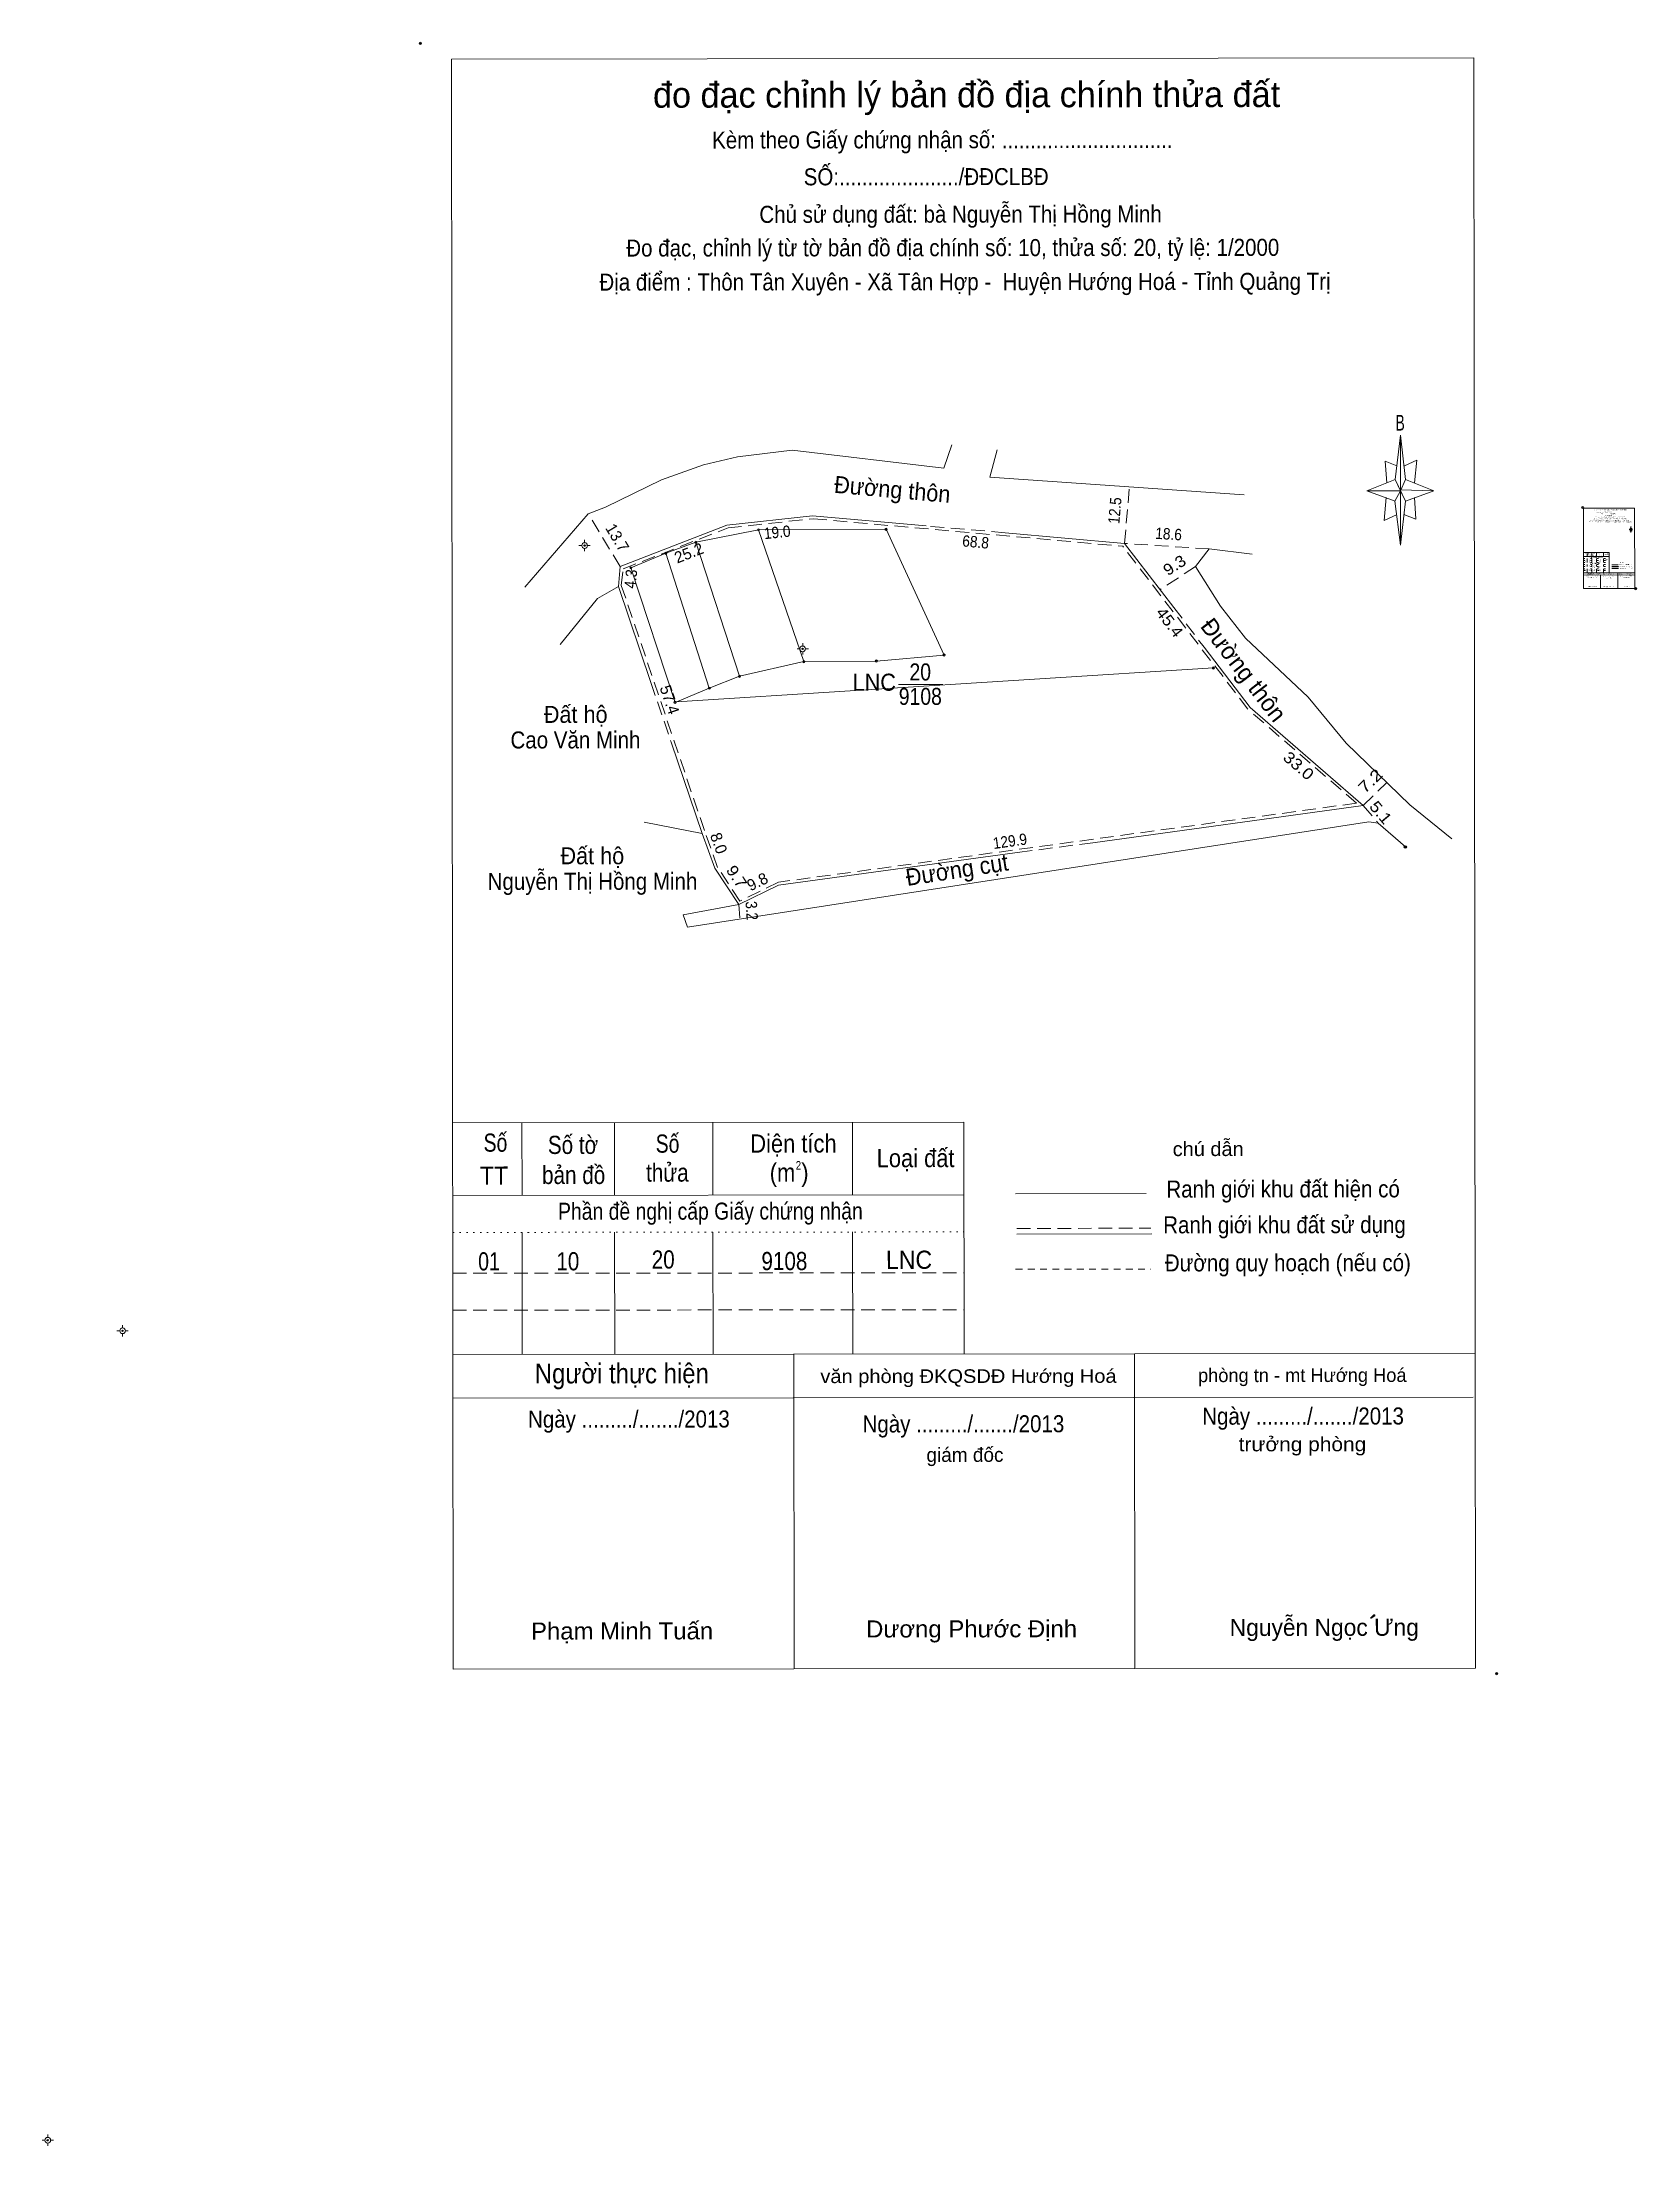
# Model space of a CAD drawing. Header units: metres. Extents: x 550678 to 551029, y 1841609 to 1842072.
import ezdxf
from ezdxf.enums import TextEntityAlignment as Align

# ---------------------------------------------------------------- set-up
doc = ezdxf.new("R2010")
doc.units = ezdxf.units.M
doc.header["$PDMODE"] = 32
doc.header["$PDSIZE"] = 0.5
for name, pattern in [('DOTTED', [1.5, 0.3, -1.2]), ('MEDIUM_DASHED', [4.5, 3, -1.5]), ('SHORT_DASHED', [2.7, 1.5, -1.2])]:
    doc.linetypes.add(name, pattern=pattern)
for name, color, linetype, lineweight in [('1', 7, 'DOTTED', 13), ('10', 7, 'Continuous', 13), ('22', 7, 'MEDIUM_DASHED', 13), ('5', 7, 'Continuous', 13), ('7', 7, 'Continuous', 13)]:
    doc.layers.add(name, color=color, linetype=linetype, lineweight=lineweight)
for name, color, linetype in [('12', 7, 'Continuous'), ('23', 7, 'Continuous'), ('42', 7, 'Continuous'), ('9', 7, 'Continuous')]:
    doc.layers.add(name, color=color, linetype=linetype)

msp = doc.modelspace()

# ---------------------------------------------------------------- hatches: boundary and pattern name
at = {"layer": '5'}
for points in [[(551028.08, 1841964.9), (551028.08, 1841964.3), (551028.02, 1841964.79)], [(551028.08, 1841965.51), (551028.13, 1841965.03), (551028.08, 1841964.9)], [(550970.8, 1841725.04), (550971.67, 1841725.54), (550971.67, 1841725.54), (550971.67, 1841725.66), (550971.67, 1841725.79), (550971.55, 1841725.79), (550971.42, 1841725.79), (550970.67, 1841725.04)]]:
    msp.add_hatch(color=256, dxfattribs=at).paths.add_polyline_path(points)
at = {"layer": '7'}
for points in [[(550797.521, 1841961.238, 1), (550797.521, 1841961.538, 1)], [(550845.557, 1841938.487, 1), (550845.557, 1841938.787, 1)], [(550695.71, 1841788.21, 1), (550695.71, 1841788.51, 1)], [(550679.214, 1841609.848, 1), (550679.214, 1841610.148, 1)]]:
    msp.add_hatch(color=256, dxfattribs=at).paths.add_polyline_path(points)

# ---------------------------------------------------------------- linework, layer by layer
at = {"layer": '1', "linetype": 'Continuous'}
msp.add_line((551017.64, 1841959.01), (551023.27, 1841959.02), dxfattribs=at)
at = {"layer": '1'}
for p, q in [((551017.64, 1841958.56), (551023.27, 1841958.57)), ((551017.64, 1841958.11), (551023.27, 1841958.12)), ((551017.64, 1841958.11), (551023.27, 1841958.12)), ((551017.64, 1841957.66), (551023.27, 1841957.67)), ((551017.64, 1841957.66), (551023.27, 1841957.67)), ((551017.64, 1841957.21), (551023.27, 1841957.22)), ((551017.64, 1841956.76), (551023.27, 1841956.77)), ((551017.64, 1841956.28), (551023.27, 1841956.29)), ((551017.64, 1841956.28), (551023.27, 1841956.29)), ((551017.7, 1841955.87), (551023.27, 1841955.88)), ((551017.7, 1841955.87), (551023.27, 1841955.88)), ((550768.46, 1841810.04), (550881.1, 1841810.16))]:
    msp.add_line(p, q, dxfattribs=at)
at = {"layer": '1', "linetype": 'MEDIUM_DASHED'}
for p, q in [((550768.47, 1841801.03), (550881.11, 1841801.15)), ((550768.48, 1841792.89), (550881.12, 1841793.02))]:
    msp.add_line(p, q, dxfattribs=at)
at = {"layer": '10'}
for p, q in [((550888.41, 1841982.5), (550886.79, 1841976.49)), ((550886.79, 1841976.49), (550942.86, 1841972.55)), ((550847.76, 1841967.94), (550872.79, 1841965.71)), ((550890.19, 1841964.23), (550916.47, 1841961.88)), ((550927.37, 1841947.75), (550916.47, 1841961.88)), ((550935.12, 1841960.65), (550932.12, 1841956.77)), ((550935.12, 1841960.65), (550944.63, 1841959.53)), ((550804.97, 1841952.37), (550805.35, 1841956.75)), ((550807.7, 1841956.49), (550817.44, 1841926.83)), ((550932.12, 1841956.77), (550937.64, 1841948.01)), ((550804.97, 1841952.37), (550812.13, 1841931.23)), ((550937.64, 1841948.01), (550943.15, 1841941.01)), ((550943.15, 1841941.01), (550956.93, 1841928.01)), ((550944.17, 1841925.74), (550934.02, 1841939)), ((550936.07, 1841934.44), (550817.73, 1841926.95)), ((550866.7, 1841930.79), (550876.46, 1841930.8)), ((550956.93, 1841928.01), (550965.33, 1841917.88)), ((550969.1, 1841904.12), (550944.17, 1841925.74)), ((550816.65, 1841917.84), (550823.43, 1841897.95)), ((550969.1, 1841904.12), (550909.53, 1841895.92)), ((550823.43, 1841897.95), (550810.66, 1841900.44)), ((550970.35, 1841900.49), (550820.2, 1841877.3)), ((550970.35, 1841900.49), (550972.35, 1841900.24)), ((550972.35, 1841900.24), (550978.37, 1841895)), ((550893.89, 1841893.9), (550840.21, 1841886.58)), ((550840.21, 1841886.58), (550831.46, 1841882.32)), ((550819.2, 1841880.05), (550831.46, 1841882.32)), ((550820.2, 1841877.3), (550819.2, 1841880.05))]:
    msp.add_line(p, q, dxfattribs=at)
at = {"layer": '10', "linetype": 'MEDIUM_DASHED'}
for p, q in [((550916.47, 1841961.88), (550917.58, 1841974.27)), ((550805.35, 1841956.75), (550798.32, 1841968.38)), ((550805.97, 1841956.25), (550829.11, 1841965.29)), ((550829.11, 1841965.29), (550847.88, 1841967.31)), ((550847.88, 1841967.31), (550916.1, 1841961.25)), ((550943.67, 1841925.37), (550916.1, 1841961.25)), ((550935.12, 1841960.65), (550916.47, 1841961.88)), ((550805.6, 1841952.62), (550805.97, 1841956.25)), ((550932.12, 1841956.77), (550924.24, 1841951.63)), ((550805.6, 1841952.62), (550824.06, 1841898.2)), ((550967.59, 1841904.62), (550943.79, 1841925.24)), ((550969.1, 1841904.12), (550974.22, 1841909.13)), ((550967.59, 1841904.62), (550840.21, 1841887.21)), ((550969.1, 1841904.12), (550972.35, 1841900.24)), ((550826.82, 1841890.45), (550824.06, 1841898.2)), ((550831.71, 1841883.07), (550826.82, 1841890.45)), ((550840.21, 1841887.21), (550831.71, 1841883.07)), ((550831.46, 1841882.32), (550831.71, 1841879.06))]:
    msp.add_line(p, q, dxfattribs=at)
at = {"layer": '10'}
for points in [[(550802.08, 1841969.89), (550814.46, 1841975.91), (550823.72, 1841979.17), (550831.22, 1841980.93), (550843.24, 1841982.45), (550876.65, 1841978.48), (550878.4, 1841983.61)], [(550802.08, 1841969.89), (550798.32, 1841968.38), (550784.33, 1841952.22)], [(550805.35, 1841956.75), (550828.86, 1841965.91), (550847.76, 1841967.94)], [(550831.64, 1841932.6), (550845.81, 1841935.83), (550835.83, 1841964.86), (550822.05, 1841962.12)], [(550835.83, 1841964.86), (550863.93, 1841965), (550876.73, 1841937.26)], [(550817.44, 1841926.83), (550824.99, 1841929.97), (550815.41, 1841959.7), (550807.7, 1841956.49)], [(550815.41, 1841959.7), (550822.02, 1841962.12), (550831.64, 1841932.6), (550824.99, 1841929.97)], [(550792.1, 1841939.59), (550800.35, 1841949.74), (550804.97, 1841952.37)], [(550845.81, 1841935.83), (550861.8, 1841935.94), (550876.73, 1841937.26)], [(550988.63, 1841896.76), (550979.36, 1841904.26), (550965.33, 1841917.88)], [(550831.46, 1841882.32), (550826.19, 1841890.32), (550823.43, 1841897.95)]]:
    msp.add_lwpolyline(points, dxfattribs=at)
at = {"layer": '22'}
for p, q in [((550890.19, 1841964.23), (550872.79, 1841965.71)), ((550927.37, 1841947.75), (550934.02, 1841939)), ((550812.13, 1841931.23), (550816.65, 1841917.84)), ((550909.53, 1841895.92), (550893.89, 1841893.9))]:
    msp.add_line(p, q, dxfattribs=at)
at = {"layer": '23'}
msp.add_point((550978.37, 1841895), dxfattribs=at)
at = {"layer": '5'}
for p, q in [((550976.15, 1841975.96), (550977.26, 1841985.73)), ((550976.15, 1841971.21), (550969.89, 1841973.45)), ((550978.4, 1841975.97), (550984.66, 1841973.47)), ((550978.41, 1841971.21), (550977.29, 1841961.45)), ((550980.41, 1841971.96), (550980.66, 1841967.21)), ((550980.66, 1841967.21), (550978.04, 1841968.21)), ((551028.02, 1841964.79), (551027.71, 1841964.9)), ((551028.02, 1841965.03), (551028.08, 1841965.51)), ((551028.14, 1841964.79), (551028.08, 1841964.3)), ((551028.25, 1841964.59), (551028.12, 1841964.64)), ((551028.13, 1841965.03), (551028.45, 1841964.9)), ((551028.24, 1841964.83), (551028.25, 1841964.59)), ((551017.63, 1841959.89), (551023.27, 1841959.9)), ((551018.42, 1841959.89), (551018.42, 1841959.01)), ((551019.42, 1841959.89), (551019.42, 1841959.02)), ((551020.5, 1841959.89), (551020.5, 1841959.02)), ((551022.04, 1841959.89), (551022.04, 1841959.02)), ((551023.27, 1841959.9), (551023.27, 1841955.39)), ((551017.64, 1841955.38), (551028.9, 1841955.4)), ((551017.64, 1841954.9), (551028.88, 1841954.92)), ((551018.4, 1841958.56), (551018.4, 1841957.66)), ((551018.4, 1841957.21), (551018.4, 1841956.76)), ((551018.4, 1841956.28), (551018.4, 1841955.39)), ((551019.42, 1841958.57), (551019.42, 1841957.66)), ((551019.42, 1841956.28), (551019.42, 1841955.39)), ((551019.43, 1841957.21), (551019.43, 1841956.76)), ((551020.5, 1841958.57), (551020.5, 1841957.67)), ((551020.5, 1841957.21), (551020.5, 1841956.76)), ((551020.5, 1841956.28), (551020.51, 1841955.39)), ((551021.39, 1841954.91), (551021.4, 1841951.92)), ((551022.04, 1841958.57), (551022.04, 1841957.67)), ((551022.04, 1841956.28), (551022.04, 1841955.39)), ((551022.05, 1841957.22), (551022.05, 1841956.77)), ((551023.84, 1841957.16), (551025.28, 1841957.16)), ((551023.85, 1841956.71), (551025.34, 1841956.71)), ((551025.15, 1841955.39), (551025.15, 1841951.93)), ((550768.44, 1841834.19), (550881.07, 1841834.32)), ((550783.71, 1841834.21), (550783.72, 1841818.19)), ((550804.1, 1841834.23), (550804.12, 1841818.21)), ((550825.76, 1841834.25), (550825.77, 1841818.24)), ((550856.54, 1841834.29), (550856.56, 1841818.27)), ((550881.07, 1841834.32), (550881.13, 1841783.26)), ((550768.46, 1841818.17), (550881.09, 1841818.3)), ((550892.48, 1841818.56), (550921.26, 1841818.59)), ((550783.73, 1841810.05), (550783.76, 1841783.15)), ((550804.13, 1841810.08), (550804.16, 1841783.17)), ((550825.78, 1841810.1), (550825.81, 1841783.2)), ((550856.57, 1841810.14), (550856.6, 1841783.23)), ((550892.74, 1841809.68), (550922.52, 1841809.71)), ((550768.49, 1841783.13), (550993.76, 1841783.38)), ((550843.58, 1841783.21), (550843.66, 1841713.88)), ((550918.67, 1841783.3), (550918.75, 1841713.97)), ((550768.51, 1841773.5), (550993.27, 1841773.74))]:
    msp.add_line(p, q, dxfattribs=at)
at = {"layer": '5', "linetype": 'SHORT_DASHED'}
for p, q in [((551023.84, 1841956.32), (551025.33, 1841956.33)), ((550892.49, 1841801.92), (550922.28, 1841801.95))]:
    msp.add_line(p, q, dxfattribs=at)
at = {"layer": '5', "linetype": 'MEDIUM_DASHED'}
for p, q in [((551023.85, 1841956.77), (551025.33, 1841956.78)), ((550892.73, 1841810.93), (550922.27, 1841810.96))]:
    msp.add_line(p, q, dxfattribs=at)
at = {"layer": '5'}
for points in [[(550768.18, 1842068.59), (550993.44, 1842068.84), (550993.84, 1841714.05), (550768.57, 1841713.8)], [(550977.26, 1841985.73), (550978.4, 1841975.97), (550977.28, 1841973.46)], [(550977.28, 1841973.46), (550969.89, 1841973.45), (550976.15, 1841975.96), (550978.41, 1841971.21), (550984.66, 1841973.47), (550977.28, 1841973.71)], [(550977.28, 1841973.46), (550977.29, 1841961.45), (550976.03, 1841971.21)], [(551017.62, 1841969.66), (551028.89, 1841969.67), (551028.91, 1841951.93), (551017.64, 1841951.92)], [(551028.08, 1841964.9), (551027.71, 1841964.9), (551028.02, 1841965.03), (551028.14, 1841964.79), (551028.45, 1841964.9), (551028.08, 1841964.91)], [(551028.08, 1841964.9), (551028.08, 1841964.3), (551028.02, 1841964.79)], [(551028.08, 1841965.51), (551028.13, 1841965.03), (551028.08, 1841964.9)], [(550970.8, 1841725.04), (550971.67, 1841725.54), (550971.67, 1841725.54), (550971.67, 1841725.66), (550971.67, 1841725.79), (550971.55, 1841725.79), (550971.42, 1841725.79), (550970.67, 1841725.04)]]:
    msp.add_lwpolyline(points, close=True, dxfattribs=at)
for points in [[(550976.52, 1841978.97), (550973.89, 1841979.96), (550974.27, 1841975.21)], [(550978.15, 1841978.97), (550980.9, 1841980.22), (550980.41, 1841975.22)], [(550977.28, 1841973.46), (550976.15, 1841975.96), (550969.89, 1841973.45)], [(550977.28, 1841973.46), (550978.41, 1841971.21), (550984.66, 1841973.47)], [(550974.15, 1841971.96), (550973.66, 1841966.95), (550976.41, 1841968.2)], [(551028.08, 1841964.9), (551028.02, 1841965.03), (551027.71, 1841964.9)], [(551027.92, 1841964.83), (551027.9, 1841964.58), (551028.04, 1841964.64)], [(551028.04, 1841965.18), (551027.91, 1841965.23), (551027.93, 1841964.99)], [(551028.08, 1841964.9), (551028.14, 1841964.79), (551028.45, 1841964.9)], [(551028.12, 1841965.18), (551028.26, 1841965.24), (551028.24, 1841964.99)]]:
    msp.add_lwpolyline(points, dxfattribs=at)
for p in [(550761.29, 1842072.09), (551017.42, 1841969.78), (551029.14, 1841951.87), (550998.47, 1841712.8)]:
    msp.add_point(p, dxfattribs=at)
at = {"layer": '7'}
for p, q in [((550796.9, 1841961.39), (550796.27, 1841961.39)), ((550797.52, 1841962.01), (550797.52, 1841962.64)), ((550797.52, 1841960.14), (550797.52, 1841960.76)), ((550798.77, 1841961.39), (550798.15, 1841961.39)), ((550844.93, 1841938.64), (550844.31, 1841938.64)), ((550845.56, 1841939.26), (550845.56, 1841939.89)), ((550845.56, 1841937.39), (550845.56, 1841938.01)), ((550846.81, 1841938.64), (550846.18, 1841938.64)), ((550695.09, 1841788.36), (550694.46, 1841788.36)), ((550695.71, 1841788.98), (550695.71, 1841789.61)), ((550695.71, 1841787.11), (550695.71, 1841787.73)), ((550696.96, 1841788.36), (550696.33, 1841788.36)), ((550678.59, 1841610), (550677.96, 1841610)), ((550679.21, 1841610.62), (550679.21, 1841611.25)), ((550679.21, 1841608.75), (550679.21, 1841609.37)), ((550680.46, 1841610), (550679.84, 1841610))]:
    msp.add_line(p, q, dxfattribs=at)
for centre, radius in [((550797.521, 1841961.388), 0.625), ((550797.521, 1841961.388), 0.15), ((550845.557, 1841938.637), 0.625), ((550845.557, 1841938.637), 0.15), ((550695.71, 1841788.36), 0.625), ((550695.71, 1841788.36), 0.15), ((550679.214, 1841609.998), 0.625), ((550679.214, 1841609.998), 0.15)]:
    msp.add_circle(centre, radius, dxfattribs=at)
for p in [(550835.83, 1841964.86), (550863.93, 1841965), (550815.41, 1841959.7), (550822.02, 1841962.12), (550807.7, 1841956.49), (550845.81, 1841935.83), (550861.8, 1841935.94), (550876.73, 1841937.26), (550831.64, 1841932.6), (550936.07, 1841934.44), (550817.44, 1841926.83), (550824.99, 1841929.97)]:
    msp.add_point(p, dxfattribs=at)

# ---------------------------------------------------------------- texts
at = {"layer": '1'}
for s, height, p in [('2', 0.0938, (551021.385, 1841959.32)), ('LNC', 0.1877, (551022.635, 1841957.68))]:
    msp.add_text(s, height=height, rotation=0.064, dxfattribs=at).set_placement(p, align=Align.CENTER)
for s, height, width, p in [('02', 0.1877, 0.9, (551018.015, 1841957.67)), ('01', 0.1877, 0.8, (551018.01, 1841956.79)), ('01', 0.1877, 0.8, (551018.02, 1841958.13)), ('01', 0.1877, 0.8, (551018.03, 1841955.89)), ('10', 0.1877, 0.9, (551018.905, 1841958.13)), ('10', 0.1877, 0.9, (551018.905, 1841957.68)), ('10', 0.1877, 0.9, (551018.905, 1841956.79)), ('10', 0.1877, 0.85, (551018.91, 1841955.89)), ('167', 0.1877, 0.9, (551019.975, 1841957.67)), ('167', 0.1877, 0.85, (551019.98, 1841958.12)), ('00', 0.1877, 0.9, (551021.245, 1841955.88)), ('804', 0.1877, 0.9, (551021.325, 1841957.67)), ('00', 0.1877, 0.9, (551021.275, 1841956.78)), ('100', 0.1877, 0.9, (551021.335, 1841958.12)), ('2', 1.877, 0.85, (550844.629, 1841823.891))]:
    msp.add_text(s, height=height, rotation=0.064, dxfattribs=dict(at, width=width)).set_placement(p, align=Align.CENTER)
at = {"layer": '10'}
for s, height, rotation, width, p in [('Đường thôn', 3.754, 354.963, 0.95, (550865.165, 1841971.911)), ('12.5', 2.502, 85.064, 0.9, (550915.588, 1841969.007)), ('19.0', 2.503, 5.756, 0.9, (550840.069, 1841963.086)), ('68.8', 2.503, 354.938, 0.9, (550883.565, 1841960.955)), ('18.6', 2.503, 356.43, 0.9, (550926.122, 1841962.71)), ('9.3', 2.503, 32.969, 1.1, (550928.169, 1841956.008)), ('4.3', 2.502, 84.536, 0.9, (550808.926, 1841953.921)), ('45.4', 2.503, 307.436, 1.1, (550925.42, 1841943.736)), ('20', 3.754, 0.064, 0.85, (550871.468, 1841931.673)), ('Đất hộ', 3.754, 0.064, 0.95, (550795.548, 1841922.327)), ('9108', 3.754, 0.064, 0.85, (550871.488, 1841926.285)), ('Cao Văn Minh', 3.754, 0.064, 0.9, (550795.493, 1841916.696)), ('33.0', 2.503, 319.206, 1.15, (550954.017, 1841911.938)), ('7.2', 2.503, 44.33, 1.25, (550971.526, 1841908.622)), ('5.1', 2.503, 310.115, 1.15, (550971.982, 1841901.766)), ('Đất hộ', 3.754, 0.064, 0.95, (550799.213, 1841891.167)), ('129.9', 2.503, 7.768, 0.9, (550891.401, 1841895.033)), ('Nguyễn Thị Hồng Minh', 3.754, 0.064, 0.9, (550799.248, 1841885.536)), ('9.7', 2.503, 303.164, 1.1, (550829.97, 1841887.745)), ('Đường cụt', 3.754, 8.781, 0.95, (550879.848, 1841888.109)), ('3.2', 2.503, 273.674, 0.9, (550833.093, 1841880.865))]:
    msp.add_text(s, height=height, rotation=rotation, dxfattribs=dict(at, width=width)).set_placement(p, align=Align.CENTER)
for s, height, rotation, p in [('13.7', 2.502, 301.02, (550803.652, 1841962.48)), ('25.2', 2.503, 21.443, (550820.943, 1841958.601)), ('Đường thôn', 3.754, 307.469, (550941.23, 1841932.852)), ('57.4', 2.503, 288.754, (550815.057, 1841927.017)), ('8.0', 2.502, 289.713, (550825.887, 1841895.392)), ('9.8', 2.503, 26.262, (550836.141, 1841886.21))]:
    msp.add_text(s, height=height, rotation=rotation, dxfattribs=at).set_placement(p, align=Align.CENTER)
at = {"layer": '10', "width": 0.95}
msp.add_text('LNC', height=3.754, rotation=0.064, dxfattribs=at).set_placement((550866.106, 1841929.411), align=Align.RIGHT)
at = {"layer": '12'}
for s, width, p in [('17', 1.25, (550835.83, 1841964.86)), ('25', 1.3, (550863.93, 1841965)), ('15', 1.3, (550815.41, 1841959.7)), ('16', 1.25, (550822.02, 1841962.12)), ('14', 1.3, (550807.7, 1841956.48)), ('22', 1.25, (550845.81, 1841935.83)), ('23', 1.25, (550861.8, 1841935.94)), ('24', 1.25, (550876.73, 1841937.26)), ('19', 1.3, (550831.64, 1841932.6)), ('26', 1.3, (550936.07, 1841934.44)), ('21', 1.25, (550817.44, 1841926.83)), ('20', 1.25, (550824.99, 1841929.97))]:
    msp.add_text(s, height=0.2, dxfattribs=dict(at, width=width)).set_placement(p)
at = {"layer": '22', "width": 0.85}
msp.add_text('Phần đề nghị cấp Giấy chứng nhận', height=3.754, rotation=0.064, dxfattribs=at).set_placement((550825.233, 1841812.858), align=Align.CENTER)
at = {"layer": '42'}
for width, p in [(0.9, (551020.005, 1841955.88)), (0.85, (551020.01, 1841956.78))]:
    msp.add_text('167', height=0.1877, rotation=0.064, dxfattribs=dict(at, width=width)).set_placement(p, align=Align.CENTER)
at = {"layer": '5'}
for s, height, p in [('đo đạc chỉnh lý bản đồ địa chính thửa đất', 5.632, (550881.682, 1842057.956)), ('đo đạc chỉnh lý bản đồ địa chính thửa đất', 0.2815, (551023.53, 1841969.135)), ('TT', 0.2002, (551018.03, 1841959.11)), ('văn phòng đăng ký quyền sử dụng đất Hướng Hoá ', 0.1877, (551021.385, 1841955.054)), ('q. giám đốc', 0.1564, (551023.265, 1841954.201)), ('phòng tn - mt Hướng Hoá ', 0.1877, (551027.025, 1841955.062)), ('Trần Nhật Hoàng', 0.1877, (551019.51, 1841952.241)), ('phòng tn - mt Hướng Hoá ', 3.003, (550956.208, 1841777.08)), (' giám đốc', 3.129, (550880.743, 1841759.482)), ('Nguyễn Ngọc Ưng', 3.754, (550960.503, 1841721.143))]:
    msp.add_text(s, height=height, rotation=0.064, dxfattribs=at).set_placement(p, align=Align.CENTER)
for s, height, width, p in [('Kèm theo Giấy chứng nhận số: ..............................', 3.754, 0.9, (550876.343, 1842048.935)), ('SỐ:...................../ĐĐCLBĐ', 3.754, 0.9, (550872.778, 1842040.799)), ('Chủ sử dụng đất: bà Nguyễn Thị Hồng Minh', 3.754, 0.9, (550880.348, 1842032.549)), ('Đo đạc, chỉnh lý từ tờ bản đồ địa chính số: 10, thửa số: 20, tỷ lệ: 1/2000', 3.754, 0.9, (550878.638, 1842025.158)), ('Địa điểm : Thôn Tân Xuyên - Xã Tân Hợp -  Huyện Hướng Hoá - Tỉnh Quảng Trị ', 3.754, 0.9, (550881.958, 1842017.659)), ('B', 3.449, 0.65, (550977.233, 1841986.731)), ('Kèm theo giấy CNQSD đất số: ..............................', 0.1877, 0.9, (551023.27, 1841968.683)), ('SỐ:...................../ĐĐCLBĐ', 0.1877, 0.95, (551023.085, 1841968.281)), ('Địa điểm : Thôn Hòa Thành - Xã Tân Hợp -  Huyện Hướng Hoá - Tỉnh Quảng Trị ', 0.1877, 0.9, (551023.58, 1841966.524)), ('Đo đạc, chỉnh lý từ tờ bản đồ địa chính số: 10, thửa số: 167,  tỷ lệ: 1/2000', 0.1877, 0.9, (551023.415, 1841966.864)), ('(do nhận chuyển nhượng QSD đất của hộ ông Bùi Hưng Trọng)', 0.1877, 0.9, (551023.415, 1841967.213)), ('Chủ sử dụng đất: ông Trần Thỏa và bà Lý Thị Hoài Thơ', 0.1877, 0.9, (551023.48, 1841967.583)), ('Tỷ lệ: 1/2000', 0.1877, 0.9, (551023.14, 1841967.941)), ('B', 0.172, 0.7, (551028.085, 1841965.56)), ('Số', 0.2002, 0.8, (551018.025, 1841959.51)), ('bản đồ', 0.2002, 0.85, (551018.955, 1841959.22)), ('Số tờ', 0.2002, 0.9, (551018.915, 1841959.55)), ('thửa', 0.2002, 0.9, (551019.93, 1841959.18)), ('Số', 0.2002, 0.85, (551019.91, 1841959.55)), ('Diện tích', 0.2002, 0.95, (551021.265, 1841959.521)), ('(m )', 0.2002, 0.9, (551021.29, 1841959.19)), ('Loại đất', 0.2002, 0.9, (551022.605, 1841959.4)), ('Ngày ........./......./2011', 0.1877, 0.9, (551019.585, 1841954.581)), ('Người thực hiện', 0.2189, 0.9, (551019.5, 1841954.231)), ('Phần chuyển nhượng  ', 0.2189, 0.85, (551020.405, 1841958.681)), ('Phần biến động', 0.2189, 0.85, (551020.25, 1841957.361)), ('Phần còn lại ', 0.2189, 0.85, (551020.335, 1841956.461)), ('Ngày ........./......./2011', 0.1877, 0.9, (551023.26, 1841954.531)), ('ONT', 0.2002, 0.95, (551022.66, 1841958.13)), ('Ranh giới khu đất sử dụng', 0.1877, 0.9, (551026.81, 1841956.721)), ('Đường quy hoạch (nếu có)', 0.1877, 0.9, (551026.85, 1841956.301)), ('Ranh giới khu đất hiện có ', 0.1877, 0.9, (551026.825, 1841957.111)), ('chú dẫn', 0.1564, 1.1, (551025.97, 1841957.571)), ('Ngày ........./......./2011', 0.1877, 0.9, (551027, 1841954.611)), (' trưởng phòng', 0.1564, 1.1, (551026.97, 1841954.321)), ('Dương Phước Định', 0.1877, 1.1, (551023.22, 1841952.251)), ('Trần Văn My', 0.1877, 1.1, (551027.175, 1841952.321)), ('Số', 4.004, 0.8, (550777.868, 1841827.823)), ('Số tờ', 4.004, 0.85, (550794.953, 1841827.336)), ('Số', 4.004, 0.8, (550815.788, 1841827.613)), ('Diện tích', 4.004, 0.9, (550843.528, 1841827.641)), ('chú dẫn', 3.129, 1.05, (550934.918, 1841826.87)), ('TT', 4.004, 0.95, (550777.553, 1841820.563)), ('bản đồ', 4.004, 0.85, (550795.098, 1841820.708)), ('thửa', 4.004, 0.85, (550815.748, 1841821.225)), ('(m )', 4.004, 0.9, (550842.583, 1841821.255)), ('Loại đất', 4.004, 0.9, (550870.448, 1841824.42)), ('Ranh giới khu đất hiện có ', 3.754, 0.9, (550952.053, 1841817.749)), ('Ranh giới khu đất sử dụng', 3.754, 0.9, (550951.738, 1841809.869)), ('20', 4.004, 0.85, (550814.828, 1841802.083)), ('LNC', 4.004, 0.95, (550868.998, 1841802.016)), ('01', 4.004, 0.8, (550776.443, 1841801.663)), ('10', 4.004, 0.85, (550793.808, 1841801.683)), ('9108', 4.004, 0.85, (550841.533, 1841801.736)), ('Đường quy hoạch (nếu có)', 3.754, 0.9, (550952.473, 1841801.479)), ('Người thực hiện', 4.38, 0.9, (550805.713, 1841776.79)), ('văn phòng ĐKQSDĐ Hướng Hoá ', 3.003, 1.1, (550882.708, 1841776.876)), ('Ngày ........./......./2013', 3.754, 0.9, (550807.273, 1841767.034)), ('Ngày ........./......./2013', 3.754, 0.9, (550880.983, 1841765.984)), ('Ngày ........./......./2013', 3.754, 0.9, (550955.828, 1841767.694)), (' trưởng phòng', 3.129, 1.1, (550955.053, 1841761.818)), ('Phạm Minh Tuấn', 3.754, 1.05, (550805.768, 1841720.353)), ('Dương Phước Định', 3.754, 1.05, (550882.783, 1841720.815))]:
    msp.add_text(s, height=height, rotation=0.064, dxfattribs=dict(at, width=width)).set_placement(p, align=Align.CENTER)
at = {"layer": '7'}
for s, width, p in [('TR2', 1.05, (550797.52, 1841961.39)), ('18', 1.3, (550845.56, 1841938.64)), ('T2', 1.1, (550695.71, 1841788.36)), ('27', 1.25, (550679.21, 1841610))]:
    msp.add_text(s, height=0.2, dxfattribs=dict(at, width=width)).set_placement(p)
at = {"layer": '9', "width": 1.1}
for p in [(550797.54, 1841961.29), (550845.56, 1841938.54), (550695.72, 1841788.26), (550679.22, 1841609.9)]:
    msp.add_text('KC', height=0.2, dxfattribs=at).set_placement(p, align=Align.RIGHT)

doc.saveas('drawing.dxf')
